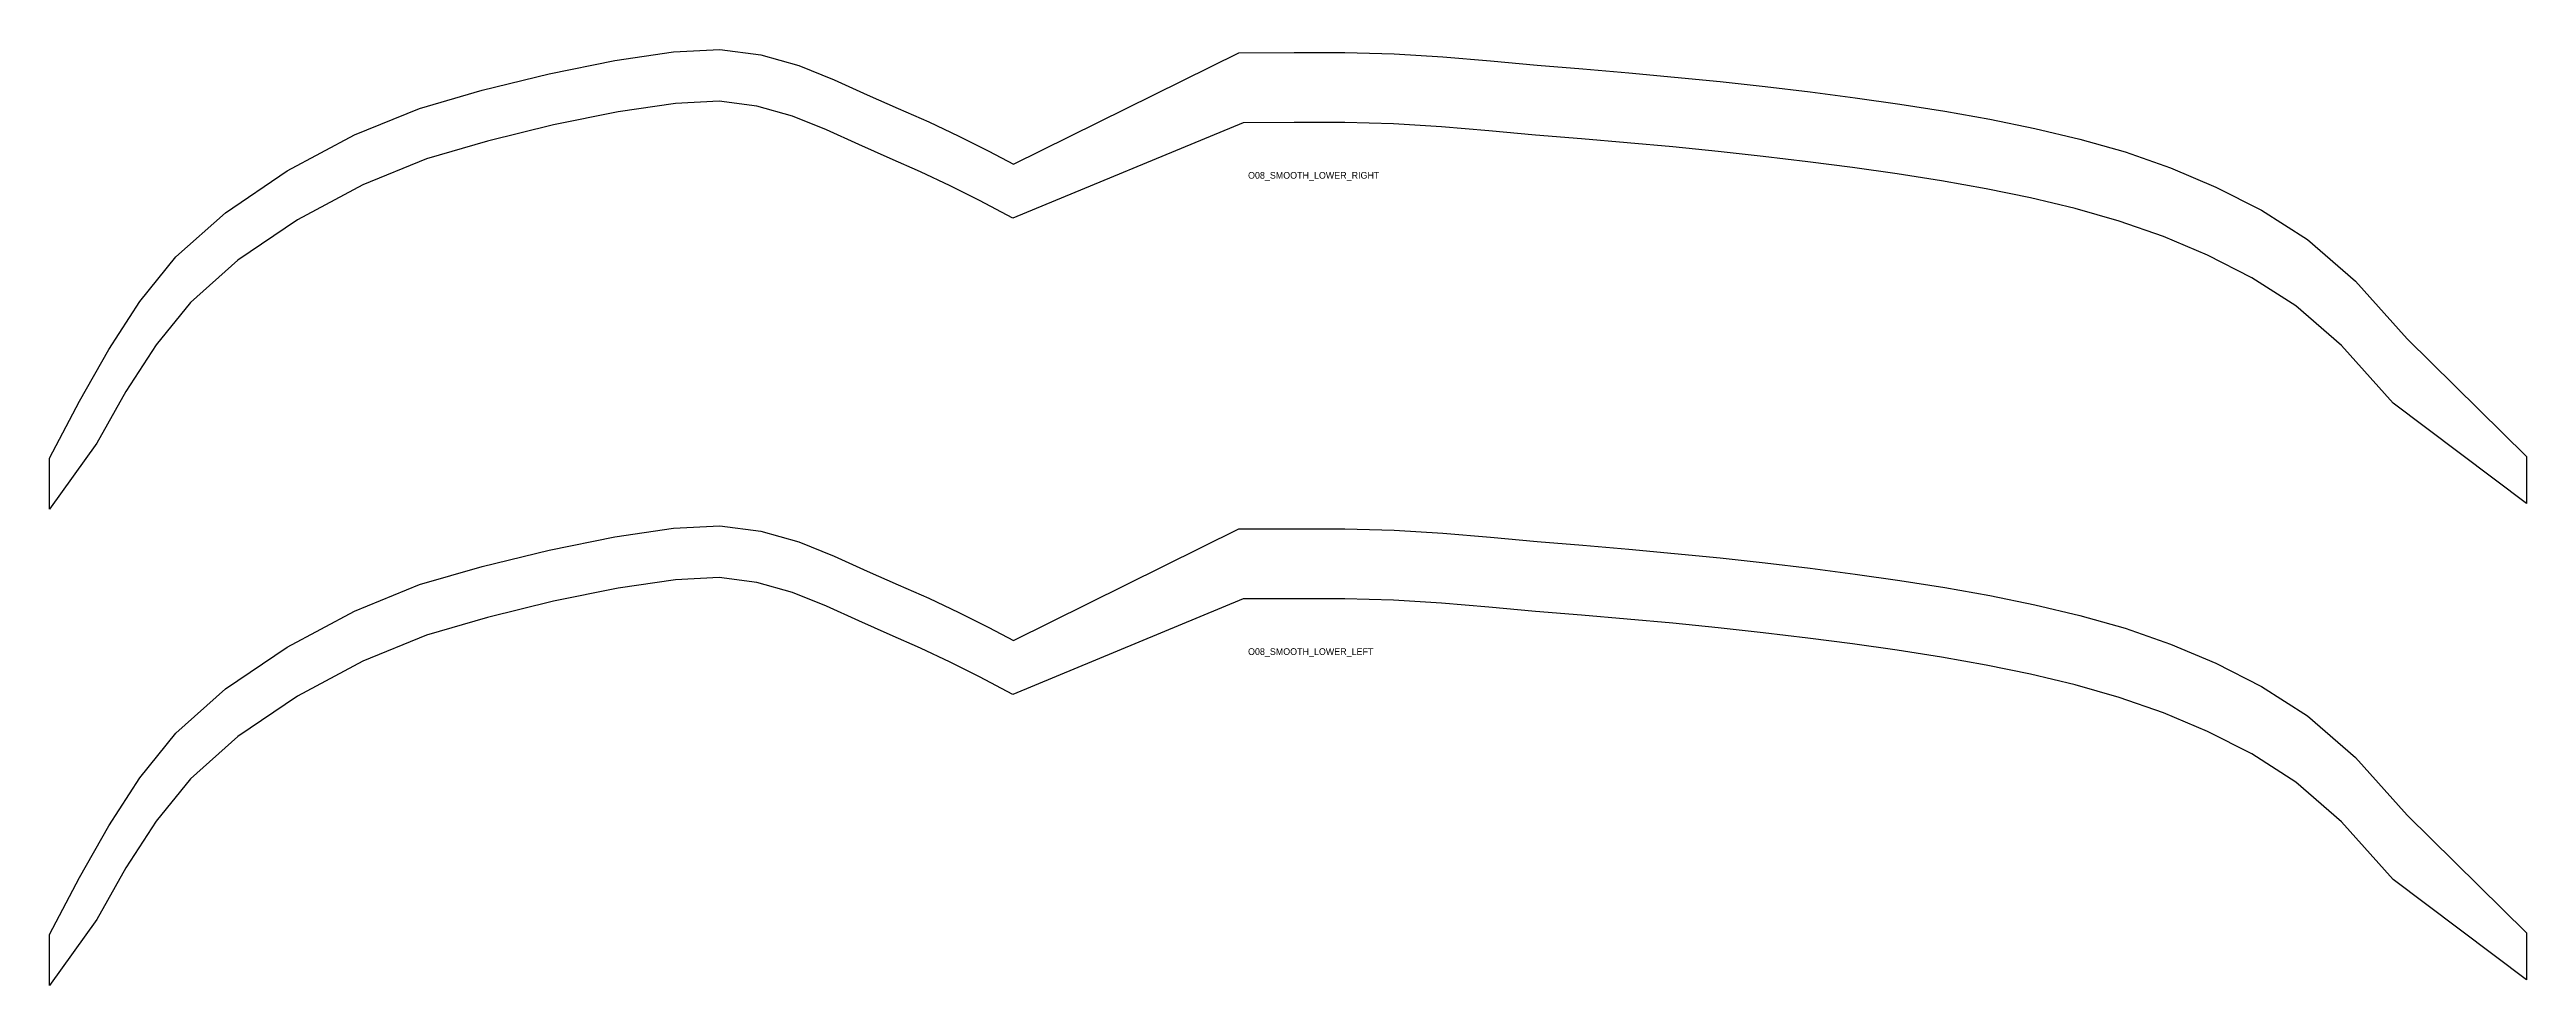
# Model space of a CAD drawing. Header units: millimetres. Extents: x 15 to 21550, y 15 to 1461.
# Drawn here: x 15 to 2986, y 15 to 1138 of the extents above; entities that cross this region are included whole.
import ezdxf

# ---------------------------------------------------------------- set-up
doc = ezdxf.new("R2010")
doc.units = ezdxf.units.MM

msp = doc.modelspace()

# ---------------------------------------------------------------- texts
for s, p in [('O08_SMOOTH_LOWER_RIGHT', (1452.7, 983)), ('O08_SMOOTH_LOWER_LEFT', (1452.7, 411.6))]:
    msp.add_text(s, height=8).set_placement(p)

# ---------------------------------------------------------------- linework, layer by layer
for points in [[(15, 647.7), (51.1, 715.9), (86.1, 778), (123.4, 835.8), (166.7, 889.1), (225.9, 942.1), (300.1, 992.3), (380.7, 1035.4), (459, 1067.3), (533.9, 1089.1), (614.2, 1108.8), (693.1, 1124.8), (763.4, 1135.2), (819.2, 1137.9), (868.1, 1131.6), (913.8, 1118.6), (956.3, 1101.7), (995.8, 1083.6), (1033.1, 1067), (1069.6, 1051.1), (1105.9, 1034), (1141.7, 1016), (1171.3, 1000.2), (1441.5, 1134.1), (1508.1, 1134.2), (1568.9, 1134.3), (1628.1, 1132.7), (1686.3, 1129), (1743.4, 1124.2), (1799.4, 1119.2), (1854.5, 1114.6), (1909.5, 1109.9), (1964.3, 1104.9), (2018.9, 1099.4), (2073.1, 1093.5), (2127.1, 1087), (2180.9, 1080), (2234.7, 1072.4), (2288.6, 1063.9), (2342.6, 1054.3), (2396.6, 1043.3), (2450.7, 1030.5), (2505, 1015), (2559.4, 996), (2613.8, 972.9), (2668.5, 945.1), (2723.8, 909.9), (2781.3, 860.1), (2843, 790.7), (2986.2, 649.8), (2986.3, 593.4), (2826.2, 713.5), (2764.6, 783), (2709.5, 830.6), (2656.7, 864.2), (2603.8, 891.2), (2550.8, 913.6), (2497.8, 932.1), (2444.8, 947.3), (2391.5, 959.8), (2338.2, 970.7), (2284.7, 980.2), (2231.3, 988.6), (2177.7, 996.2), (2124.2, 1003.2), (2070.5, 1009.6), (2016.5, 1015.6), (1962.1, 1021), (1907.5, 1026), (1852.6, 1030.7), (1797.4, 1035.3), (1741.4, 1040.3), (1684.7, 1045.1), (1627.1, 1048.7), (1568.7, 1050.3), (1508.2, 1050.3), (1446.8, 1050.1), (1170.5, 935.4), (1130.7, 956.7), (1095.5, 974.4), (1059.8, 991.2), (1023.4, 1007.1), (986, 1023.8), (946.9, 1041.6), (906.1, 1057.9), (863.3, 1070.1), (818.4, 1075.8), (765.8, 1073.3), (697.3, 1063.2), (619.5, 1047.4), (540.2, 1027.9), (467, 1006.6), (391, 975.6), (312.5, 933.7), (240.8, 885.2), (184.2, 834.4), (142.9, 783.7), (106.7, 727.6), (71.9, 665.7), (15.1, 586.5), (15, 647.7)], [(15, 76.2), (51.1, 144.5), (86.1, 206.5), (123.4, 264.3), (166.7, 317.6), (225.9, 370.7), (300.1, 420.8), (380.7, 463.9), (459, 495.9), (533.9, 517.7), (614.2, 537.3), (693.1, 553.4), (763.4, 563.7), (819.2, 566.5), (868.1, 560.2), (913.8, 547.1), (956.3, 530.2), (995.8, 512.2), (1033.1, 495.6), (1069.6, 479.7), (1105.9, 462.6), (1141.7, 444.5), (1171.3, 428.7), (1441.5, 562.7), (1508.1, 562.8), (1568.9, 562.9), (1628.1, 561.2), (1686.3, 557.6), (1743.4, 552.8), (1799.4, 547.7), (1854.5, 543.1), (1909.5, 538.4), (1964.3, 533.4), (2018.9, 528), (2073.1, 522), (2127.1, 515.5), (2180.9, 508.5), (2234.7, 500.9), (2288.6, 492.4), (2342.6, 482.8), (2396.6, 471.8), (2450.7, 459), (2505, 443.5), (2559.4, 424.6), (2613.8, 401.5), (2668.5, 373.6), (2723.8, 338.4), (2781.3, 288.7), (2843, 219.2), (2986.2, 78.3), (2986.3, 21.9), (2826.2, 142.1), (2764.6, 211.5), (2709.5, 259.1), (2656.7, 292.8), (2603.8, 319.7), (2550.8, 342.2), (2497.8, 360.7), (2444.8, 375.8), (2391.5, 388.4), (2338.2, 399.2), (2284.7, 408.8), (2231.3, 417.2), (2177.7, 424.7), (2124.2, 431.7), (2070.5, 438.2), (2016.5, 444.1), (1962.1, 449.5), (1907.5, 454.5), (1852.6, 459.2), (1797.4, 463.8), (1741.4, 468.9), (1684.7, 473.6), (1627.1, 477.3), (1568.7, 478.9), (1508.2, 478.8), (1446.8, 478.7), (1170.5, 364), (1130.7, 385.2), (1095.5, 403), (1059.8, 419.8), (1023.4, 435.6), (986, 452.3), (946.9, 470.1), (906.1, 486.4), (863.3, 498.6), (818.4, 504.4), (765.8, 501.8), (697.3, 491.7), (619.5, 475.9), (540.2, 456.5), (467, 435.2), (391, 404.2), (312.5, 362.2), (240.8, 313.7), (184.2, 263), (142.9, 212.2), (106.7, 156.1), (71.9, 94.3), (15.1, 15), (15, 76.2)]]:
    msp.add_lwpolyline(points, close=True)

msp.set_redraw_order([(e.dxf.handle, doc.entitydb.next_handle()) for e in msp.query("TEXT MTEXT ATTDEF DIMENSION ARC_DIMENSION")])  # texts and dimensions are drawn at this point

doc.saveas('drawing.dxf')
